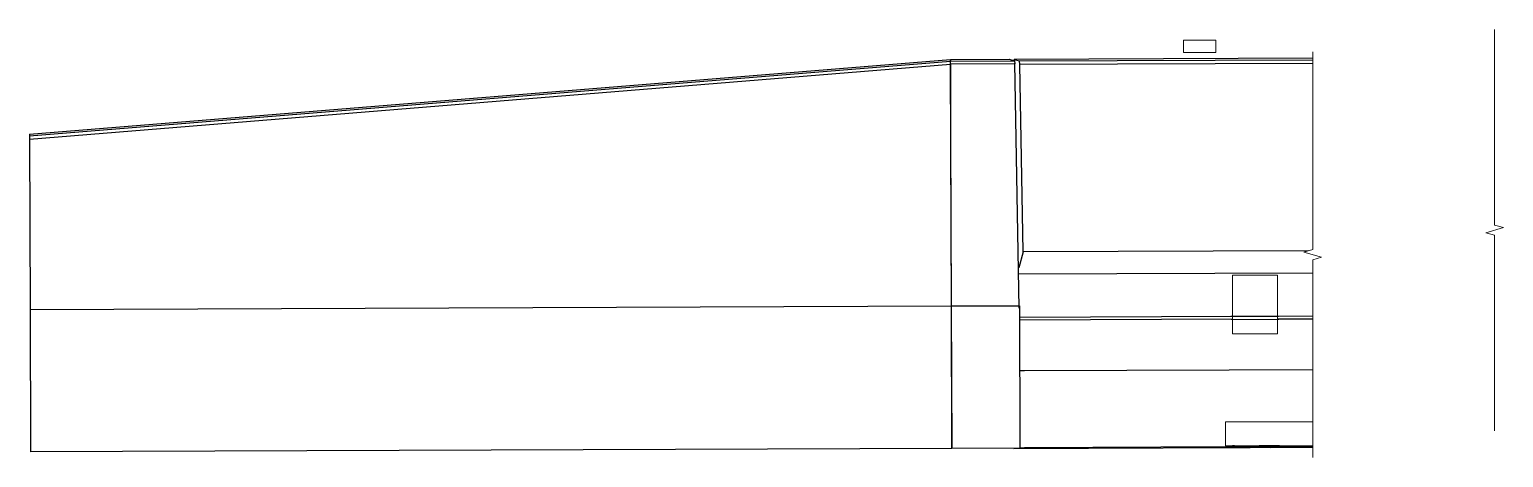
# Model space of a CAD drawing. Header units: metres. Extents: x 574 to 628, y 3 to 1691.
# Drawn here: x 615.44 to 622.69, y 18.79 to 20.89 of the extents above; entities that cross this region are included whole.
import ezdxf

# ---------------------------------------------------------------- set-up
doc = ezdxf.new("R2010")
doc.units = ezdxf.units.M
doc.linetypes.add('JacobsDash', pattern=[0.0045, 0.003, -0.0015])
for name, color, linetype, lineweight in [('BRIDGE-FRAMING-LINE-18-HID', 7, 'JacobsDash', 18), ('D-BDGE', 7, 'Continuous', 13), ('D-BDGE-FLOOR', 7, 'Continuous', 50), ('D-BDGE-FLOOR-HID', 7, 'JacobsDash', 18), ('D-BDGE-FRAMING', 7, 'Continuous', 50), ('D-BDGE-GEN-MOD', 7, 'Continuous', 35), ('D-BDGE-LINE', 7, 'Continuous', 9)]:
    doc.layers.add(name, color=color, linetype=linetype, lineweight=lineweight)

# ---------------------------------------------------------------- blocks, each defined once
blk = doc.blocks.new('08_ADC_Barrier_Precast_T2D_MBP-02-B - MBP-02-B-7218689-DRG-2871081 - SECTION 1A')
at = {"layer": 'D-BDGE-GEN-MOD', "lineweight": 25}
for p, q in [((417.9188, 20.7359), (417.9193, 20.7423)), ((419.3859, 20.7475), (417.9193, 20.7423)), ((417.9193, 20.7423), (417.9456, 20.7346)), ((417.9456, 20.7346), (419.3859, 20.7396)), ((417.9471, 20.7175), (417.9456, 20.7346)), ((419.3859, 20.7226), (417.9471, 20.7175)), ((417.9641, 19.7975), (417.9471, 20.7175)), ((417.9641, 19.7975), (417.9416, 19.7185)), ((419.3637, 19.8024), (417.9641, 19.7975)), ((419.3859, 19.6925), (417.9422, 19.6874)), ((417.9453, 19.4774), (418.9925, 19.4811)), ((419.2121, 19.4818), (419.3859, 19.4825)), ((418.9925, 19.4661), (417.9453, 19.4624)), ((419.3859, 19.4675), (419.2121, 19.4668))]:
    blk.add_line(p, q, dxfattribs=at)
blk = doc.blocks.new('SC_DET_BREAK LINE - Std Break-6371928-DRG-2871081 - SECTION 1A')
at = {"layer": 'D-BDGE-LINE', "lineweight": 13}
for p, q in [((419.3859, 20.7796), (419.3859, 19.8087)), ((419.3859, 19.8087), (419.3422, 19.7962)), ((419.3422, 19.7962), (419.4297, 19.7712)), ((419.4297, 19.7712), (419.3859, 19.7587)), ((419.3859, 19.7587), (419.3859, 18.7879))]:
    blk.add_line(p, q, dxfattribs=at)
blk = doc.blocks.new('SC_DET_BREAK LINE - Std Break-6979740-DRG-2871081 - SECTION 3A')
at = {"layer": 'D-BDGE-LINE', "lineweight": 13}
for p, q in [((753.7218, 19.9288), (753.7218, 20.8888)), ((753.678, 19.8913), (753.7655, 19.9163)), ((753.7655, 19.9163), (753.7218, 19.9288)), ((753.7218, 19.8788), (753.678, 19.8913)), ((753.7218, 18.9188), (753.7218, 19.8788))]:
    blk.add_line(p, q, dxfattribs=at)

msp = doc.modelspace()

# ---------------------------------------------------------------- linework, layer by layer
at = {"layer": 'BRIDGE-FRAMING-LINE-18-HID', "lineweight": 25}
for p, q in [((621.334, 18.8455), (621.3341, 18.8423)), ((621.3341, 18.8423), (621.3403, 18.8429)), ((621.3341, 18.8423), (621.3403, 18.8423)), ((621.3446, 18.8435), (621.3403, 18.843)), ((621.3403, 18.843), (621.3403, 18.8417)), ((621.3403, 18.837), (621.3856, 18.8418)), ((621.3403, 18.8416), (621.3403, 18.837)), ((621.3403, 18.837), (621.7479, 18.8383)), ((621.3404, 18.8429), (621.341, 18.843)), ((621.3404, 18.8423), (621.387, 18.8429)), ((621.341, 18.843), (621.341, 18.8455)), ((621.387, 18.8435), (621.341, 18.843)), ((621.3445, 18.8455), (621.3446, 18.8435)), ((621.354, 18.8445), (621.3455, 18.8436)), ((621.3633, 18.8455), (621.355, 18.8446)), ((621.3866, 18.8419), (621.3871, 18.842)), ((621.3871, 18.8429), (621.6249, 18.8455)), ((621.5844, 18.8455), (621.3871, 18.8435))]:
    msp.add_line(p, q, dxfattribs=at)
at = {"layer": 'D-BDGE', "color": 7, "lineweight": 9, "true_color": 0xffffff}
for p, q in [((621.2724, 20.836), (621.1124, 20.836)), ((621.1124, 20.836), (621.1124, 20.776)), ((621.2724, 20.776), (621.2724, 20.836)), ((621.1124, 20.776), (621.2724, 20.776)), ((621.5741, 19.6834), (621.3544, 19.6834)), ((621.3544, 19.6834), (621.3544, 19.3948)), ((621.5741, 19.3948), (621.5741, 19.6834)), ((621.3544, 19.3948), (621.5741, 19.3948)), ((621.7479, 18.9626), (621.3185, 18.9626)), ((621.3185, 18.9626), (621.3185, 18.8455)), ((621.3185, 18.8455), (621.7479, 18.8455))]:
    msp.add_line(p, q, dxfattribs=at)
at = {"layer": 'D-BDGE', "lineweight": 25}
for p, q in [((620.3062, 19.5203), (620.2841, 20.7234)), ((621.3454, 19.481), (621.5804, 19.482)), ((620.3323, 19.2127), (620.3062, 19.2127))]:
    msp.add_line(p, q, dxfattribs=at)
at = {"layer": 'D-BDGE'}
msp.add_line((621.5813, 19.4654), (621.3479, 19.4645), dxfattribs=at)
at = {"layer": 'D-BDGE-FLOOR', "lineweight": 25}
for p, q in [((620.2787, 18.832), (621.7479, 18.8379)), ((620.2787, 18.832), (620.2869, 18.8329)), ((620.3096, 18.8353), (620.3323, 18.8377))]:
    msp.add_line(p, q, dxfattribs=at)
at = {"layer": 'D-BDGE-FLOOR', "lineweight": 25, "flags": 128}
for points in [[(621.7479, 19.2183), (621.3368, 19.2167), (620.3323, 19.2127)], [(620.3323, 18.8377), (621.3368, 18.8417), (621.7479, 18.8433)]]:
    msp.add_lwpolyline(points, dxfattribs=at)
at = {"layer": 'D-BDGE-FLOOR-HID', "lineweight": 25}
msp.add_line((620.2879, 18.833), (620.3096, 18.8353), dxfattribs=at)
at = {"layer": 'D-BDGE-FRAMING', "lineweight": 25}
for p, q in [((621.387, 18.8455), (621.3871, 18.842)), ((621.3871, 18.842), (621.7479, 18.8434))]:
    msp.add_line(p, q, dxfattribs=at)
at = {"layer": 'D-BDGE-GEN-MOD', "lineweight": 25}
for p, q in [((615.4438, 20.375), (619.9686, 20.7418)), ((615.4438, 20.3666), (619.9686, 20.734)), ((615.4439, 20.3509), (619.9686, 20.7184)), ((619.9676, 20.7418), (619.9676, 20.734)), ((619.9676, 20.7184), (619.9676, 20.7339)), ((619.9676, 20.7183), (619.9689, 20.3682)), ((619.9686, 20.7183), (619.9683, 20.7183)), ((619.9686, 20.7418), (620.2571, 20.7428)), ((619.9686, 20.734), (619.9686, 20.7418)), ((619.9686, 20.7339), (620.2835, 20.7351)), ((619.9686, 20.7268), (619.9686, 20.7339)), ((619.973, 19.5318), (619.9686, 20.7183)), ((620.2849, 20.7195), (619.9687, 20.7183)), ((620.2571, 20.7428), (620.2835, 20.7351)), ((620.2835, 20.7351), (620.2849, 20.7195)), ((615.4438, 20.375), (615.4438, 20.3666)), ((615.4438, 20.3666), (615.4439, 20.3509)), ((615.4439, 20.3509), (615.447, 19.515)), ((619.9689, 20.3681), (619.972, 19.5319)), ((615.447, 19.515), (619.973, 19.5318)), ((615.447, 19.515), (615.4496, 18.815)), ((619.972, 19.5318), (620.307, 19.533)), ((619.972, 19.5318), (619.9746, 18.8318)), ((619.9756, 18.8318), (619.973, 19.5318)), ((620.307, 19.533), (620.3096, 18.833)), ((619.9756, 18.8318), (615.4496, 18.815)), ((620.3096, 18.833), (619.9746, 18.8318))]:
    msp.add_line(p, q, dxfattribs=at)

# ---------------------------------------------------------------- block references
msp.add_blockref('08_ADC_Barrier_Precast_T2D_MBP-02-B - MBP-02-B-7218689-DRG-2871081 - SECTION 1A', (202.362, 0), dxfattribs=at)
at = {"layer": 'D-BDGE-LINE'}
for name, p in [('SC_DET_BREAK LINE - Std Break-6979740-DRG-2871081 - SECTION 3A', (-131.0804, 0)), ('SC_DET_BREAK LINE - Std Break-6371928-DRG-2871081 - SECTION 1A', (202.362, 0))]:
    msp.add_blockref(name, p, dxfattribs=at)

doc.saveas('drawing.dxf')
